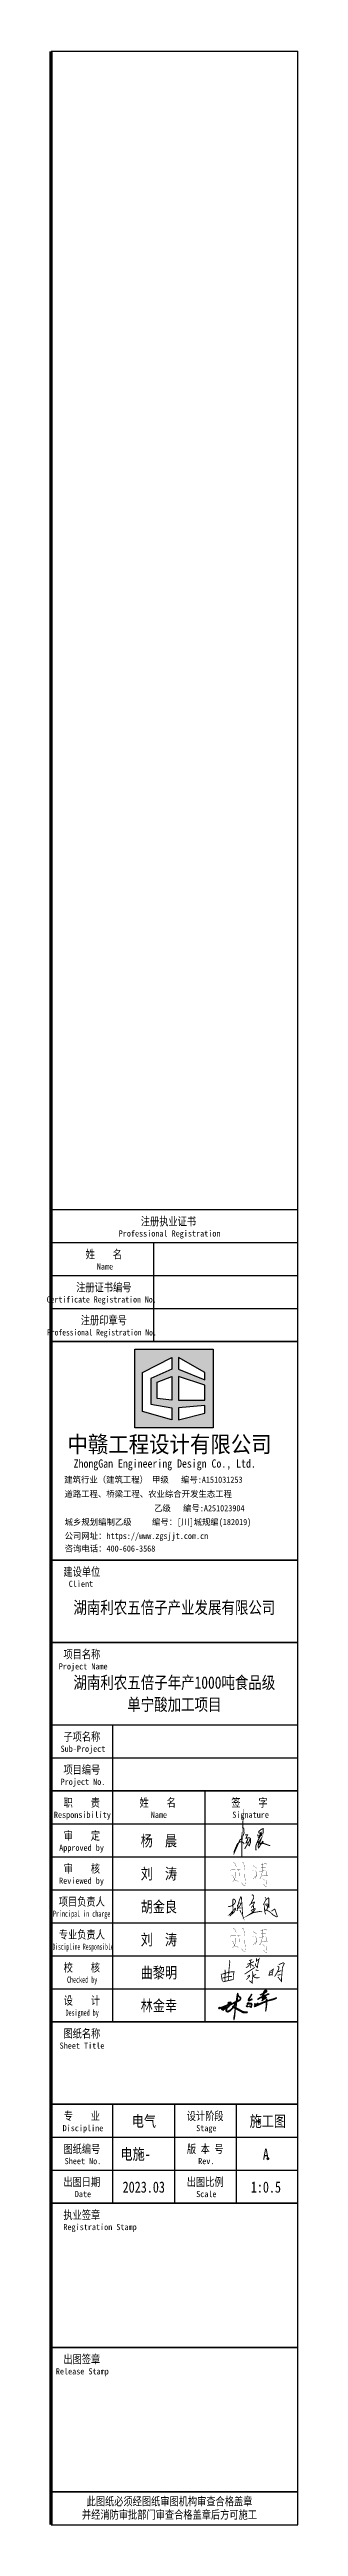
# Model space of a CAD drawing. Extents: x -809667 to 586099, y 3084146 to 3634412.
# Drawn here: x -789968 to -783908, y 3574332 to 3634412 of the extents above; entities that cross this region are included whole.
import ezdxf
from ezdxf.enums import TextEntityAlignment as Align

# ---------------------------------------------------------------- set-up
doc = ezdxf.new("R2010")
doc.units = 0
doc.header["$LTSCALE"] = 0.5
doc.layers.get('0').update_dxf_attribs({"linetype": 'CONTINUOUS'})
doc.layers.add('DIM_MODI', color=6, linetype='CONTINUOUS', plot=False)
doc.layers.add('P-图框', color=7, linetype='CONTINUOUS')
doc.layers.add('中赣LOGO', color=7, linetype='CONTINUOUS')
doc.styles.add('STYLE-ARIAL', font='')
doc.styles.add('图签', font='', dxfattribs={"width": 0.66})
doc.styles.add('黑体', font='simhei.ttf')
doc.styles.get('STYLE-ARIAL').set_extended_font_data('NSimSun')
doc.styles.get('图签').set_extended_font_data('SimSun')

# ---------------------------------------------------------------- blocks, each defined once
blk = doc.blocks.new('dddfdf')
at = {"layer": 'P-图框', "const_width": 10}
for points in [[(900530.0243751918, 174830.6676681248), (900533.093979796, 174785.6899771932), (900527.9139960905, 174732.2840325424), (900530.2265855931, 174687.725954304)], [(900582.8583064972, 174944.0122702041), (900588.3909913682, 174921.1075389074), (900579.695305216, 174844.1034043602), (900576.0676097529, 174803.8510353934), (900572.9123105853, 174703.4109095709), (900574.2271786212, 174697.4787937083)], [(900768.0350868687, 174775.0236122051), (900891.0198680203, 174855.7339991628)], [(900833.5723707223, 174894.7901763065), (900815.3491701585, 174874.2732586776), (900803.8011346365, 174863.7588810775), (900788.1453052423, 174854.0145448231), (900785.4752392255, 174851.0954711767)], [(900801.590628059, 174895.1854794306), (900846.699339514, 174911.6453988136), (900882.432011457, 174927.8516844005)], [(900822.6610432504, 174939.6033836283), (900860.1857402696, 174950.7884055454)], [(900836.7143946358, 174943.7922793621), (900841.1204419619, 174926.0122681301), (900841.1204419619, 174914.6844343907), (900841.1204419619, 174884.2129615048), (900841.1204419619, 174867.4171487159), (900841.1204419619, 174849.5485335182)], [(900844.401542317, 174894.4862727489), (900859.9495421218, 174882.0993465359), (900874.3781680971, 174873.4689424947), (900884.1341785424, 174872.1493612573)], [(900913.4509899317, 174967.2448974446), (900912.6165943014, 174933.8486384397), (900944.78575506, 174960.5658741427), (900938.1003205337, 174935.9359760332), (900928.9091317457, 174900.8705324499), (900923.4791417214, 174854.9513903769), (900905.9311597751, 174872.4841121688), (900900.4677939255, 174883.4234977515), (900902.4369676126, 174905.0760549911)], [(901089.0103979002, 174817.4067335596), (901116.8920488054, 174834.3430731817), (901105.6854736487, 174794.1889587486), (901101.8421190077, 174758.043857789)], [(901168.776052778, 174873.0039472015), (901184.1931166531, 174862.8803027474), (901183.3125083417, 174840.8712871996), (901167.8954444666, 174801.6940056306), (901132.211552576, 174744.9108826168)], [(901184.3831021198, 174890.8382875618), (901237.9384647239, 174913.5008100081), (901250.5802003642, 174903.7816086343), (901238.6367896822, 174880.4313044521), (901227.6612779306, 174850.6773181612), (901216.0644623562, 174714.5296668025), (901217.9104022275, 174685.7125260654), (901172.3857766431, 174740.958993872)], [(900483.2982199, 174776.8607434864), (900489.526662358, 174735.2419510045), (900498.4816529987, 174685.8450554364)], [(900491.2201708175, 174725.9003376103), (900563.7519302511, 174743.5718789714), (900600.878684739, 174747.1627394297), (900613.6539236804, 174744.7692132891)], [(900491.9194522885, 174774.5574744175), (900591.1791564588, 174801.3946720512), (900627.1249202088, 174803.56312676), (900640.8911644215, 174804.9386902315), (900638.2904174266, 174795.4628402028), (900632.1235918765, 174771.5470012048), (900630.896388457, 174736.2599136733), (900630.896388457, 174710.0396631117)], [(900504.6022658678, 174682.0462609652), (900630.896388457, 174710.0396631117)], [(900802.604739671, 174747.6151672824), (900830.1064196433, 174761.1434455788), (900830.1064196433, 174749.7287822516), (900789.4906077356, 174709.567812851)], [(900863.528457533, 174807.2236793874), (900868.183101464, 174775.9398928565), (900866.06758762, 174740.0061533941), (900860.188307641, 174698.7735240794), (900860.5220658932, 174678.0098276216), (900860.5220658932, 174667.3777730801), (900824.6122453398, 174695.6179540554)], [(900908.3290844475, 174775.1321491901), (900876.3678807536, 174755.8091383948), (900871.8826833199, 174752.7963801931), (900889.1200133542, 174736.1867940204), (900908.0107304225, 174730.0733055343), (900952.9345911535, 174731.9664190497)], [(900902.8041016901, 174823.1386288566), (900932.2852248339, 174821.4648743003), (900933.7922717108, 174815.6061621049)], [(901080.9616892826, 174819.5717607847), (901062.2070428868, 174758.1295448825)], [(901068.6665487502, 174761.4347816963), (901103.3154423629, 174771.8998316437)], [(901080.681845825, 174794.9418626755), (901107.6095713519, 174801.0831648976)], [(901169.4255976839, 174760.8132646458), (901204.9400430772, 174771.5927009879)], [(901175.5179694699, 174804.4794074112), (901212.601078648, 174818.1767749052)]]:
    blk.add_lwpolyline(points, dxfattribs=at)
blk = doc.blocks.new('A$C9ec033b9')
at = {"const_width": 0.3}
for points in [[(-2.52999056695262, 0.1383978496014606), (-2.110027906252071, 0.361462214437779), (-1.641571502259467, 1.372591716673924), (-1.755792142590508, 2.741000454640016), (-2.012365633447189, 3.144825889350614), (-2.012365633447189, 4.023876217223005), (-2.119465247669723, 2.063517045957269), (-2.320009236631449, 0.1511383501056116), (-2.356866298941895, -5.622258406336186), (-2.328427734377328, -1.167559470079141), (-2.935925792320631, -1.244599247729639), (-3.651645955746062, -1.832917818101123), (-4.578980277816299, -3.986869921151083), (-4.578980277816299, -4.466753265500301), (-4.218812581442762, -3.654643368266989), (-3.791011338180397, -2.690032640442951), (-3.435416527208872, -1.8882337329851), (-2.870738006196916, -0.6149906845239457), (-2.322554884420242, -0.247619284724351), (-2.328427734377328, -1.167559470079141), (-1.900237024121452, -1.419271519524045), (-1.604715406720061, -1.843783935444662)], [(-1.316455959808081, 0.829779986088397), (-0.6126944025745615, 0.8812832801195327), (-1.058291210560128, -0.1298727464163676), (0, 0), (0.3063472012872808, -0.269023099943297), (0.3063472012872808, -1.317285625438672), (-0.08354976400732994, -2.365549133304739), (-0.3527643813285977, -2.059419534401968)], [(3.044156495423522, 1.352242674533045), (3.492077352711931, 1.613343853270635), (3.492077352711931, 1.352242674533045), (3.277448890556116, 1.081815751997055), (2.980415063037071, 0.7075599657255225), (3.40187253250042, 0.9616322304063942), (3.613274009607267, 1.089073920127703), (3.391518719028682, 0.7703803127806168), (3.613094193628058, 0.7703803127806168), (2.996378141746391, 0.3127852308680303), (2.60110802098643, -0.06084279116475955), (3.084726424014661, 0.3783384774869774), (3.204182350484189, 0.4669731810863595), (3.029485209495761, 0.1642649263667408), (2.489207562932279, -0.9103548840794247), (1.914034374814946, -2.314533100317931), (1.914034374814946, -3.56480363412993), (2.094126923708245, -3.56480363412993)], [(2.417227774567436, 0.9846022653218824), (2.566146740922704, 0.4935187940427568)], [(2.463786099047866, -1.537849830376217), (2.624920825124718, -1.282113434863277), (3.136758837325033, -0.8179973071673885), (3.534855713543948, -0.2118062774534337), (3.241022028727457, -0.9979606835695449), (2.691270304494537, -1.831474700244144), (2.549093401117716, -2.655516598344548), (2.738663894648198, -3.034385623526759), (3.193630372115877, -2.28611772696604), (3.545327781699598, -1.707692955184029), (3.914733683865052, -1.100143627729267), (4.078716163639911, -1.199849269964034), (3.913994767004624, -1.642039205267793), (3.431068522157148, -1.895611274492694), (3.098845125350635, -1.895611274492694), (3.098845125350635, -1.642039205267793), (3.383200865588151, -1.642039205267793), (4.018257958407048, -1.642039205267793), (6.207786910585128, -2.380835965654114)], [(2.857522966049146, 1.221692085178802), (2.810864100290928, 1.921070803829934), (3.464082419988699, 2.471249410300516), (4.135964672605041, 2.76965061709052), (4.135964672605041, 2.322048315720167), (4.135964672605041, 1.566719063790515), (3.93999821000034, 1.24966735180351)], [(0.09283242665696889, -0.3988968287303578), (0.1206823480315506, -0.6679199286736548), (-0.5848444811999798, -1.836779558187118), (-1.473656308546197, -3.309290907345712)], [(-0.5293379870709032, -0.3264413105789572), (-0.7242855029762723, -0.8923183670558501), (-1.030634637747426, -1.393258067924762), (-1.030634637747426, -1.615898044139612), (-0.6128877510782331, -1.217001215438358)]]:
    blk.add_lwpolyline(points, dxfattribs=at)
blk = doc.blocks.new('中赣设计')
at = {"layer": '中赣LOGO'}
h = blk.add_hatch(color=256, dxfattribs=at)
h.dxf.hatch_style = 1
h.paths.add_polyline_path([(355563.0118156057, 340.9478058809584), (355563.0118156057, 319.8116282041926), (355584.1640110025, 319.8116282041926), (355584.1640110025, 340.9478058809584)])
h.paths.add_polyline_path([(355581.9653067868, 334.6886874353493), (355581.9653067868, 332.6809117858013), (355574.8102480905, 335.5819059631342), (355574.8102480905, 338.7323437263751)], flags=16)
h.paths.add_polyline_path([(355581.9653067868, 331.2799758209796), (355581.9653067868, 327.2552232209966), (355574.8102480905, 327.2552232209966), (355574.8102480905, 333.6354899876235)], flags=16)
h.paths.add_polyline_path([(355573.0385238972, 335.5819059631574), (355567.3865077491, 333.1230275023147), (355567.386507749, 326.1305918537407), (355573.0769731243, 325.208512601698), (355573.0769731243, 321.9428147270112), (355565.1180111832, 324.2095931842744), (355565.1180111832, 334.6982463839333), (355573.0385238972, 338.7323437264229)], flags=16)
h.paths.add_polyline_path([(355573.0842529143, 333.6354899876426), (355573.0842529142, 327.2552232209998), (355569.1017095871, 327.6972310147969), (355569.1017095871, 332.1368555354773)], flags=16)
h.paths.add_polyline_path([(355581.9653067868, 325.8481842940116), (355581.9653067868, 323.7730214175419), (355574.8102480905, 321.9428147270435), (355574.8102480905, 325.2085126017021)], flags=16)
blk.add_lwpolyline([(355563.0118156057, 340.9478058809584), (355584.1640110025, 340.9478058809584), (355584.1640110025, 319.8116282041926), (355563.0118156057, 319.8116282041926)], close=True, dxfattribs=at)
for points in [[(355573.0385238972, 338.7323437263738), (355573.0385238972, 335.5819059631328), (355567.386507749, 333.1230275023129), (355567.386507749, 326.1305918537421), (355573.0769731243, 325.2085126016989), (355573.0769731243, 321.9428147270353), (355565.1180111832, 324.2095931842998), (355565.1180111832, 334.6982463839338), (355573.0385238972, 338.7323437263738)], [(355574.8102480905, 338.7323437263738), (355574.8102480905, 335.5819059631328), (355581.9653067868, 332.6809117857799), (355581.9653067868, 334.688687435342), (355574.8102480905, 338.7323437263738)], [(355573.0842529143, 333.6354899876362), (355573.0842529143, 327.2552232209966), (355569.101709587, 327.6972310147983), (355569.101709587, 332.13685553548), (355573.0842529143, 333.6354899876362)], [(355574.8102480905, 333.6354899876362), (355574.8102480905, 327.2552232209966), (355581.9653067868, 327.2552232209966), (355581.9653067868, 331.279975820976), (355574.8102480905, 333.6354899876362)], [(355574.8102480905, 325.2085126016989), (355574.8102480905, 321.9428147270353), (355581.9653067868, 323.7730214175142), (355581.9653067868, 325.8481842940171), (355574.8102480905, 325.2085126016989)]]:
    blk.add_lwpolyline(points, dxfattribs=at)
blk = doc.blocks.new('A$C7b9d72e9')
at = {"layer": 'P-图框'}
h = blk.add_hatch(color=256, dxfattribs=at)
h.dxf.hatch_style = 1
h.paths.add_polyline_path([(-274.3139668326476, 123.8031049763667), (-217.6109972077538, 152.9785232105351), (-196.595203869394, 163.7917939120962), (-191.0846301317797, 176.0762888409663), (-185.7300954527454, 179.4798167047265), (-187.9200032501249, 192.1228042056318), (-213.3198985910858, 216.2118371677934), (-231.7352428833838, 233.6767845618015), (-248.3584232557914, 243.4382930781576), (-249.9156391444849, 257.4407834019512), (-252.0140955818933, 276.3101103810768), (-257.6125704997103, 275.6875044102198), (-270.9392208672361, 152.4233428229054), (-277.5579720256501, 126.3634371690277), (-275.8373098946176, 123.0192982136505)], flags=16)
h.paths.add_polyline_path([(-302.2362231594161, -37.56461093237158), (-287.7989427504363, 31.62725877578487), (-282.7957226544386, 104.4598480171699), (-293.011063370388, 98.65530662576202), (-312.3755155823892, -31.7760008405894), (-347.0432043138426, -11.98391629679827), (-324.3089372423128, 27.83728050781065), (-319.7802347326651, 55.82018927583704), (-316.4810946692596, 76.2056164945825), (-325.9479428760824, 77.7377138043521), (-333.1659877612256, 62.77425646598567), (-337.4500824246206, 38.16679599357303), (-339.8906878860435, 24.14817426446825), (-346.0171044322196, 14.09437250313931), (-356.6282907468267, -3.319194299721858), (-361.7888798665954, -11.78801774961175), (-379.2159197849687, -9.443367401516298), (-384.7883177600452, -8.69365173910046), (-385.7603908068268, -15.91876138921361), (-386.3680334322271, -20.43517570773838), (-373.5569012480555, -22.15879746872815), (-374.7763419462135, -31.22251221054466), (-401.1686948023853, -55.44877324689878), (-440.286017182807, -91.35563114474644), (-463.22503174952, -110.3805325496651), (-489.4152083026711, -122.4079094740737), (-507.3675494365743, -124.0957143823616), (-514.3376663997769, -115.8666052846238), (-517.7170816611033, -104.6831308049732), (-518.9848001546343, -86.3254253139894), (-512.7314227261231, -57.99072900557076), (-505.7870388713782, -26.52501141556422), (-496.8510892605409, -19.17121615257929), (-469.1445532937068, -2.630657400295604), (-442.4524255855358, 23.024259894446), (-435.0609509636415, 30.12851446337299), (-293.011063370388, 98.65530662576202), (-195.0990719778929, 154.2906713635894), (-176.9389464174747, 180.208159649279), (-181.2627302553155, 210.44481701724), (-214.9880106368801, 231.1787369553058), (-229.1780528215459, 242.16537153846), (-240.433431786194, 253.7513606131834), (-241.1151514798985, 275.5606554207916), (-246.9144382002414, 285.7836077574757), (-249.9856788265752, 312.7906066109717), (-261.9239448229782, 316.8797168626625), (-266.6994846741436, 286.5515307115274), (-291.3966484055272, 116.4239060213731), (-433.2643849558081, 46.01812799635809), (-480.2929128102842, 22.67892364878207), (-492.4887835863046, 19.52991003054194), (-484.9139905834454, 30.53810158543638), (-430.5106576312683, 55.99405861578998), (-412.9493714765413, 68.03380429494428), (-411.2275623124442, 76.97782740325783), (-412.9493714765413, 87.64181418402586), (-421.2128881450044, 95.89813453657553), (-450.481309277704, 91.76979766218574), (-469.2873254923616, 89.11719233071199), (-476.9948357665562, 95.89813453657553), (-486.9801615803735, 94.52202225135989), (-488.0132470788667, 82.13807180747972), (-489.8086742280866, 60.61567038303474), (-493.8662309175706, 48.42614780203439), (-499.7420601177146, 30.77425573655637), (-593.0809606447001, -7.470020955079235), (-633.2819233799237, -23.9417892486963), (-666.1673822095036, -33.36029798598611), (-695.2664708190714, -41.69437723135343), (-707.2841850598925, -42.77186001016526), (-698.2934229081147, -31.33995027531637), (-703.6059337553452, -31.13568912408664), (-708.1013148406055, -37.25998959588469), (-714.8449701187783, -41.54699992330279), (-722.8143200774794, -42.97612116139499), (-725.2657093821908, -45.62974909952027), (-722.8236663374701, -47.88567886030069), (-719.8384737783344, -50.64336354180705), (-717.4892005845322, -52.81359364444506), (-711.3710012641386, -53.38743195126881), (-702.0156893735984, -54.26488560574944), (-694.2066067038104, -48.28373043384636), (-685.4201270019403, -46.44644029886695), (-681.1130701720249, -45.54581645992585), (-670.8969848285196, -43.40958973189117), (-661.7163595945458, -38.28058854085975), (-653.7470096546458, -37.46425073774299), (-647.8831798390602, -36.86359121688292), (-631.27010426583, -30.11509017908247), (-597.0907331761555, -19.37689087926992), (-574.1328581750859, -12.16417075757636), (-552.6330368820927, 0.2180434720648918), (-530.4036050566938, 8.382481654611183), (-501.9639869725797, 21.77254193025874), (-505.2336733961129, 9.36244041082682), (-520.2700285498868, 0.5445785951742437), (-537.1351810428896, -9.345756037626415), (-559.8249461969826, -18.72382064236444), (-589.2451200179639, -35.0530503942864), (-610.1659768748796, -50.07578626685427), (-633.3759644184611, -59.87325344252167), (-646.9319156210986, -65.59553083786159), (-647.5006361981505, -73.54850186011754), (-641.5460948316031, -76.00988402427174), (-633.7448401437723, -76.42017327965004), (-622.863006219035, -71.90769822546281), (-612.5986889398191, -63.70332663715817), (-604.2614146826672, -57.03925983508816), (-593.0938012505649, -51.60173719370505), (-579.6514662252157, -45.05665021741879), (-573.795530668518, -38.88489055124228), (-566.6094579688506, -35.19264062095317), (-558.449213874992, -30.99985520154587), (-549.1579006894026, -24.32191894360585), (-543.20452662342, -22.27082604420139), (-538.9146265240852, -20.79284338865546), (-537.2723118764698, -25.55972326098708), (-570.3052192126634, -51.60173719370505), (-594.8996286988258, -70.99112813497777), (-613.8083814411075, -85.89814182394184), (-620.1944938397501, -88.52176272310317), (-618.545044672268, -92.536659771431), (-615.2672013190459, -96.3158450560004), (-605.2071664709947, -94.05978423170745), (-599.048342654598, -86.88060569224763), (-589.6034897947102, -79.70178054898861), (-574.248016441532, -68.0304226387525), (-566.0112754087313, -61.769856750092), (-558.8146405703155, -56.29985271510668), (-550.8003315234091, -51.60173719370505), (-545.0011854940676, -48.20218548254343), (-540.1251147058792, -49.55064429430058), (-541.1699210191728, -53.32869778858731), (-541.5609284514212, -71.69248189491918), (-541.9965566872852, -92.15189641271718), (-542.2136195968487, -102.3463226878375), (-542.4444180864957, -113.1858446773258), (-536.2799354686285, -118.5078644680034), (-531.7806946045603, -122.3922210936144), (-526.3939259130275, -127.0428124372265), (-515.1606328144553, -131.0356458555034), (-504.0355700180517, -134.9900092028256), (-487.1109023528406, -132.0247928287426), (-468.3407130776905, -128.7362394743832), (-443.1668304816703, -110.9000202391471), (-397.2966670152964, -73.9754005871946), (-372.2166196146864, -43.64438730393886), (-357.6609884825302, -26.04126900521806), (-315.1011101751938, -50.13453029800439), (-336.5524069945095, -194.6219994170242), (-348.0892871769029, -272.3298710406525), (-352.5202901001903, -321.5402635774517), (-342.9321307194768, -322.4036007793329), (-329.5752860593493, -229.0523713575967), (-314.2835847755778, -122.1783937869768), (-306.4271669065929, -57.650058156054), (-305.9410056934576, -55.3200900205411), (-201.6127635943703, -114.3805877728737), (-147.1073543912498, -145.2362461572629), (-128.8111701288726, -148.739574335923), (-66.83421149314381, -153.4209712300799), (-23.65707426099107, -150.0771667908703), (-18.63639548496576, -144.7267969617969), (-21.42845850781305, -142.1067815138667), (-101.9789630189771, -138.0391880739771), (-124.4045059842756, -133.0231280189764), (-130.0940638668253, -127.3384484345734), (-143.8171747375163, -128.007421350776)])
h.paths.add_polyline_path([(-500.2865362787852, -2.474811088759452), (-491.8058965545497, 3.987333072291221), (-484.9527332807775, 9.209360007225769), (-480.1629646247602, 7.003188822272932), (-481.4766104510054, 4.151161893358221), (-484.4750751760439, 2.264188862085575), (-488.5881944711437, -0.3242508625844494), (-494.8901658935356, -4.290163857513107), (-498.2740623814752, -3.479860750667285)], flags=16)
h.paths.add_polyline_path([(-528.6199275017134, -61.29000592586817), (-532.3051827782183, -53.78641263113241), (-530.0370639886823, -45.57461979752406), (-528.5057350049028, -40.0303968032822), (-521.2505842680694, -33.54017501458293), (-518.5958698836039, -31.16535388486227), (-517.5664963296149, -38.92022984378855), (-520.684430083551, -43.16766016167821), (-521.3929983082926, -49.11420395399909), (-522.3296970679075, -56.97529604978627), (-522.8972279395093, -61.73820657533361), (-525.0770862654899, -62.98911940964172)], flags=16)
h.paths.add_polyline_path([(-482.2571515095769, 41.43850827225833), (-479.265289213392, 53.71997474430827), (-479.8209374492872, 61.50027474702802), (-478.15282538475, 67.05737948202295), (-478.15282538475, 76.22686730773421), (-472.7282510236255, 82.8953929784766), (-465.4978198536555, 83.45128014913644), (-447.5583193443017, 86.23000920069171), (-440.6108073828509, 87.3061402470048), (-432.9562103020726, 83.86793047998799), (-426.2998728163075, 80.87810823178734), (-423.0829479833483, 78.03305886712042), (-423.6397635572939, 75.53209669343778), (-424.6713679189561, 70.89859943123884), (-426.4203394503566, 69.97499197718571), (-443.8624409204931, 60.76406158891041), (-449.9221590464585, 56.08170007818262), (-459.1008610468707, 52.74743725216831), (-469.9871661488432, 48.79286912103998), (-476.0668098099995, 43.57794941708562)], flags=16)
h.paths.add_polyline_path([(169.1201818090049, 12.61436267066165), (172.7073815155891, 11.65878803707892), (180.8366554350359, 14.16717145612347), (184.599727678753, 15.32831181082292), (183.5992215269944, 18.57079399161739), (182.6588851807173, 21.61827537420322), (178.9245717462036, 21.69196832636953), (174.8587674765731, 19.54192539845826), (172.0630911467015, 18.06354039357393), (171.0334327984019, 15.36163975982345), (170.3101421690662, 13.46367095809546)], flags=16)
h.paths.add_polyline_path([(383.1670181702939, 308.6677499800571), (378.5248614245211, 295.0792568852194), (371.5332868301193, 274.6135620899149), (364.3418232305557, 256.6972445517604), (363.525860787835, 248.8194080865942), (368.692455599492, 245.8314703837968), (410.5668544970686, 267.0198537093529), (435.18593847804, 279.4770734480408), (455.7027685082285, 286.3069827677391), (468.4826781590818, 296.0864268962468), (470.5665947865346, 293.3631365019537), (477.1033116217586, 298.3651638177689), (484.7972577549517, 298.8029587872734), (490.7798150092713, 301.7912498862715), (497.3051799124223, 299.6178830149584), (498.9371047978639, 293.0984891934495), (488.3319276811671, 286.5787419757107), (445.0987587108393, 268.9214613726945), (427.1522542295279, 264.0319160065555), (422.2588142306195, 260.5004598784435), (424.4335467460332, 252.3508642147062), (422.5308017052594, 246.1028761955677), (408.9349295929424, 245.8314703837968), (391.8043875730946, 221.3830367513001), (370.0523930102354, 198.2926923662308), (363.0440806835541, 190.853174824646), (361.2238894766197, 184.4071751181327), (361.5670839901431, 180.4643695647828), (398.6285885007237, 197.4350075912662), (430.294978645863, 211.9351972537988), (436.0332875435706, 216.4623928002256), (441.0084405299276, 213.0337740401446), (443.0676075549563, 208.5771350803552), (437.5776628075982, 203.4345603270922), (421.1054939082824, 191.6068504500727), (405.3197140172706, 183.0356569367286), (374.5851285938988, 160.7729589302617), (351.4843437779346, 144.0398294966435), (342.9066379519063, 137.8265400765231), (336.1224880131776, 132.9124187687412), (333.7286399503355, 136.772274213552), (358.1701587895514, 155.9410166208108), (384.018334471737, 176.2129573571146), (390.5390037556645, 178.8907105906401), (393.4970135301119, 182.1938748410903), (389.4942449706141, 183.5848296450858), (365.4788009328768, 169.675988453615), (358.6830494217575, 165.7401449873869), (351.5572442650446, 167.937294960313), (346.4822988382657, 169.5020888249564), (345.9879211875959, 177.6736251453403), (348.948265638086, 196.0253229570517), (349.7840726586292, 219.1107198421087), (347.2778189162491, 222.1700429318007), (335.8636833100463, 218.2763590011746), (299.6706710038125, 200.4756008507393), (259.860108445806, 178.5026850900322), (245.9397190972231, 168.2115279229765), (236.0884549752227, 160.9286204536038), (232.8551367879845, 169.0458887545392), (239.536923675274, 183.5092035412381), (252.8993301118608, 191.2969247986621), (293.4230085482704, 214.9144605505862), (339.7613923276658, 233.0174406751175), (348.5685592911905, 236.4581296902034), (364.8262644463102, 287.9202217514103), (368.1189552398864, 298.342895535141), (369.8684330264805, 303.8806873615249), (364.394688858185, 305.6099314576131), (337.8212927697459, 289.8674171129242), (316.5779845698271, 277.2825339742412), (306.4088021718198, 271.2581440415524), (301.1333332991344, 273.6145202385378), (299.2014050324797, 277.8177764243446), (302.1937318865093, 281.7723144917691), (308.1302988121752, 286.3437356357463), (362.0316806280753, 311.7820230245125), (374.5457019964815, 315.7069988870935), (378.0427548660664, 331.2638716115616), (382.0808762265951, 349.2277235268266), (384.9864532458014, 362.153376508737), (392.7125689518289, 377.4519816270622), (400.2289955404121, 384.96016903501), (413.4268087015953, 391.186600073037), (420.5755268841167, 391.186600073037), (430.1067620273679, 389.35531761733), (437.5849519300973, 387.9184967047768), (441.4718698298675, 378.733737996954), (444.8293399535469, 370.8000605533307), (444.5874689452467, 361.7026697722613), (444.4081014622934, 354.9561977768899), (440.9220582466223, 347.9680513263156), (437.0829200051958, 340.2720881592832), (429.3736798914033, 336.431183874316), (422.3327472518431, 332.9232443148212), (415.259514041536, 326.5421879154746), (408.294066392933, 323.4287957030465), (397.8453112604911, 316.8362495229812), (391.1961281308322, 312.641008441482)])
h.paths.add_polyline_path([(360.6390580335865, 199.0302235371491), (378.3626028064173, 217.4522465564951), (387.6720455792383, 232.4760426176654), (393.6431471643737, 242.112345749134), (396.2633809983381, 246.3409402873658), (394.0147849259665, 247.734274989547), (373.3489279836067, 237.3048043893941), (361.8916012450936, 233.7277605724812), (359.922318480094, 223.5330796792405), (359.922318480094, 214.769287005096), (359.922318480094, 203.8593387050496)], flags=16)
h.paths.add_polyline_path([(387.5796095273108, 321.5842606601655), (393.8530486495001, 324.5660143275163), (405.938108313072, 330.3100201617926), (424.0226471889764, 343.4707721777377), (435.4718026549672, 354.7408279218071), (438.5033541068551, 362.3101523203659), (437.4924478435423, 367.0201740541088), (434.6301589817158, 373.243777941243), (431.7383885818417, 379.5314848797861), (423.6864566661534, 383.168113201973), (413.5843980050413, 382.1588228324836), (406.1753656344372, 377.6173695518228), (402.4714330994175, 369.3751849163091), (397.7454607550171, 358.8587037416291), (393.5037377699045, 349.4197995772411), (391.695826035866, 339.7700408134842), (389.8424421524978, 329.8775736636017), (389.1497701012413, 326.1804251770664)], flags=16)
h.paths.add_polyline_path([(-16.3087429619045, 7.435035058762878), (-22.64266603981378, 7.277068388735643), (-27.55128130194498, 3.322247467498528), (-25.49328159628203, -1.423820341849932), (-24.21863990067504, -4.36334261437878), (-19.95080708735622, -6.327501434396254), (-17.08708467322867, -7.645455032732571), (-8.233166142075788, -4.904034479346592), (-2.038648615125567, -2.986038786417339), (0, 0), (2.533102273417171, -3.32189408064005), (0.1163853193866089, -5.164755741454428), (-5.151993168110494, -9.182145012018736), (-11.05920347891515, -13.68667393873329), (-19.31811517867027, -14.71175005126861), (-31.19334542739671, -13.28828309621895), (-35.94437140482478, -7.593355115590384), (-40.55206517555052, -2.070235587656498), (-43.54484561941354, 5.062354536232306), (-40.85298668575706, 11.23188931000186), (-36.89340925851138, 15.18671022186754), (-29.92679429065902, 16.6101771768881), (-22.32632007607026, 13.44660316247609), (-16.42365410039201, 10.98971426169737)])
h.paths.add_polyline_path([(-3.698095901112538, 81.91225368450978), (-13.71493959816871, 74.33126732363598), (-22.36600923177321, 64.93066047874163), (-28.24684771860484, 58.5403003510437), (-28.43611612624954, 52.9527585732576), (-26.3115786963026, 47.79781506524887), (-22.06250389269553, 45.97854796808679), (-12.19741286517819, 46.88818151666783), (-5.672047962027136, 50.83028029635898), (15.27215544931823, 56.89485734357731), (27.88500748196384, 60.5470188249019), (49.26358667161549, 59.94039810306276), (61.15025830303784, 59.60311183449812), (70.6280282693333, 55.33180016188999), (79.36898218165152, 47.81230418785708), (81.06861211056821, 39.80795302445767), (80.09739500295836, 29.86312098058988), (75.24130950239487, 10.70144643183448), (67.95834855205612, -9.430998646770604), (66.79577128897654, -12.64473594873562), (63.58203495258931, -13.13597072800621), (60.14425327704521, -11.32447827237775), (52.8811369233299, -5.376167517766589), (40.04519551550038, -0.2777668872149661), (33.53202927793609, 2.309244825417409), (29.2205606669886, 0.3403174439445138), (34.63229442224838, -5.067302045616088), (45.14875461702468, -13.87385527638253), (52.02366335364059, -19.63094927574275), (55.86142959503923, -22.84472008180455), (58.91109332902124, -25.39852862813859), (64.01628106413409, -27.00629207983729), (66.45215155259939, -27.77341440372402), (69.4291821573861, -26.54264047538163), (71.28406675125007, -23.45292559315567), (72.97609677753644, -20.63448050015722), (76.23353850713465, -18.50860430247849), (77.31565179058816, -14.18272074856213), (78.17954493197612, -10.72919956452097), (82.41921089205425, -1.204716690554051), (88.22502498980612, 11.83814505822374), (90.55198678816669, 27.97600242108456), (92.8764513207716, 44.0965407731419), (87.83094464731403, 55.4113135865191), (75.95571437978651, 64.80343900682055), (61.11196838930482, 69.25265671190573), (47.9993701922358, 69.99407520360546), (37.91664443531772, 70.5641772581148), (25.98122478864389, 67.52244464319665), (9.15769010328222, 65.29783579066861), (-1.480172234645579, 61.09599318029359), (-10.45749093149789, 57.55004764834302), (-12.06419651943725, 61.61776609587832), (-5.686055906000547, 71.47691216823296), (-2.495505465543829, 76.40877316315891), (0.2509755587670952, 75.92612988268957), (3.466964882682078, 80.86939098473522)])
h.paths.add_polyline_path([(71.66228108707583, 283.1600182156835), (69.8179024605779, 272.3370045949996), (40.26231857127277, 223.5355534339324), (8.181803681014571, 176.0140916804667), (3.912884262041189, 168.0108006962982), (-1.614414983661845, 152.7534118705953), (-2.632325218932237, 146.1916108886653), (1.003902272612322, 138.7809599525353), (11.33125528070377, 136.0199005425675), (22.53060248843394, 136.4559874866682), (36.65177229151595, 139.6580813501205), (57.7418917385512, 148.3766397316649), (68.5046581774368, 155.642046148685), (73.94917446019826, 159.3173673432611), (85.23130463087, 159.8559041363478), (96.28473582176957, 166.8308215152065), (95.84932237217436, 171.0446794934687), (92.3578435970121, 174.9680484335695), (87.41304113704246, 174.2414724606788), (78.68609514989657, 169.5915275289444), (63.52766332728788, 161.5147188376868), (50.23262094974052, 154.4307727482519), (37.52493382920511, 149.9750362058985), (24.28859883162659, 146.7782432480599), (13.08925162389642, 146.3421563039592), (8.581029932713136, 150.2655252534314), (11.34409588656854, 160.1463931651379), (41.55221628118306, 207.7116756544856), (65.97812507243361, 246.1723689281789), (81.15104951430112, 270.0634428683261), (83.45579836715478, 275.3737105336913), (86.35077243146952, 277.167533338361), (87.8554585397942, 281.1417908634758), (85.81730341195362, 286.6031260889722), (83.31571898423135, 291.2315140395949), (78.49815530126216, 290.3982133779209), (74.69850185362156, 288.3619629879249), (72.84595193585847, 285.770178823499), (72.47474155318923, 282.4376829504035), (71.56558825523825, 282.5926141796808)])
h.paths.add_polyline_path([(184.1798835172667, 3.549479165900266), (288.3277424177504, 50.82922011709888), (345.3404776261305, 76.7111477899889), (359.7658964958973, 80.27427719137631), (374.9341597413877, 87.70295117466594), (402.8928386050393, 98.40015688951826), (432.94208641554, 109.897230380011), (437.9094283314771, 111.7977736268658), (433.0449272239348, -4.55311524294666), (429.0701745335246, -50.47264659762732), (426.4807397536351, -80.38787440425949), (423.9515387875726, -109.6072326354624), (432.1437498172163, -118.7969399307331), (439.0601696808008, -69.66506633511744), (455.8452610497479, 49.57046372065088), (455.965417353611, 115.3478243688005), (455.9766362817027, 121.489420602913), (512.0602089622407, 137.6108757714683), (580.3322505785618, 157.2359568121901), (630.3405049095745, 171.6110365774948), (669.5853192884242, 189.0461648612109), (689.8334507404361, 198.0417168824351), (685.9422714437824, 206.8003911705746), (595.0490760341636, 175.2277922830253), (511.3236512480071, 146.1449853410595), (456.2145359745482, 127.0023203265446), (452.7669379689614, 134.016162312997), (457.0101761386613, 155.2130270631169), (456.7078381375759, 167.0227139116905), (445.4921483286307, 164.2973471904988), (439.1278747243341, 158.5437559645507), (437.6115153293358, 140.3751157191582), (438.8243693851982, 125.537557762058), (326.980315338762, 81.62953929728246), (236.6559575549327, 41.35581430987804), (200.4545545026776, 25.21437266314751), (207.1914252635906, 36.7217720761837), (212.2033381863148, 45.28273251105566), (244.1700494862162, 69.72832367490628), (241.8230282862205, 72.79744758937159), (209.6159660185222, 51.55933002394158), (188.6434199651703, 37.72952477191575), (181.4273235119763, 37.32748765262659), (164.756708815461, 56.40434788053972), (158.0889298533439, 58.8268567994528), (151.4211509099114, 56.70720567344688), (153.5456883398583, 52.87536550711957), (159.7908944583614, 41.58410617816844), (170.7964651648072, 32.07536107840133), (175.1143568535335, 28.34472933714278), (170.3825978782843, 22.86811729555484), (158.6013869756716, 15.73234899627278), (149.6783298486844, 6.818010897462955), (147.8934849556535, -0.3134595853334758), (152.9503509295173, -4.77045193198137), (162.7652468340239, -4.77045193198137)])
at = {"ltscale": 0.2}
for points in [[(-302.2362231594161, -37.56461093237158), (-287.7989427504363, 31.62725877578487), (-282.7957226544386, 104.4598480171699), (-293.011063370388, 98.65530662576202), (-312.3755155823892, -31.7760008405894), (-347.0432043138426, -11.98391629679827), (-324.3089372423128, 27.83728050781065), (-319.7802347326651, 55.82018927583704), (-316.4810946692596, 76.2056164945825), (-325.9479428760824, 77.7377138043521), (-333.1659877612256, 62.77425646598567), (-337.4500824246206, 38.16679599357303), (-339.8906878860435, 24.14817426446825), (-346.0171044322196, 14.09437250313931), (-356.6282907468267, -3.319194299721858), (-361.7888798665954, -11.78801774961175), (-379.2159197849687, -9.443367401516298), (-384.7883177600452, -8.69365173910046), (-385.7603908068268, -15.91876138921361), (-386.3680334322271, -20.43517570773838), (-373.5569012480555, -22.15879746872815), (-373.5569012480555, -22.15879746872815), (-374.7763419462135, -31.22251221054466), (-401.1686948023853, -55.44877324689878), (-440.286017182807, -91.35563114474644), (-463.22503174952, -110.3805325496651), (-489.4152083026711, -122.4079094740737), (-507.3675494365743, -124.0957143823616), (-514.3376663997769, -115.8666052846238), (-517.7170816611033, -104.6831308049732), (-518.9848001546343, -86.3254253139894), (-512.7314227261231, -57.99072900557076), (-505.7870388713782, -26.52501141556422), (-496.8510892605409, -19.17121615257929), (-469.1445532937068, -2.630657400295604), (-442.4524255855358, 23.024259894446), (-435.0609509636415, 30.12851446337299), (-293.011063370388, 98.65530662576202), (-195.0990719778929, 154.2906713635894), (-176.9389464174747, 180.208159649279), (-181.2627302553155, 210.44481701724), (-214.9880106368801, 231.1787369553058), (-229.1780528215459, 242.16537153846), (-240.433431786194, 253.7513606131834), (-241.1151514798985, 275.5606554207916), (-246.9144382002414, 285.7836077574757), (-249.9856788265752, 312.7906066109717), (-261.9239448229782, 316.8797168626625), (-266.6994846741436, 286.5515307115274), (-291.3966484055272, 116.4239060213731), (-433.2643849558081, 46.01812799635809), (-480.2929128102842, 22.67892364878207), (-492.4887835863046, 19.52991003054194), (-484.9139905834454, 30.53810158543638), (-430.5106576312683, 55.99405861578998), (-412.9493714765413, 68.03380429494428), (-411.2275623124442, 76.97782740325783), (-412.9493714765413, 87.64181418402586), (-421.2128881450044, 95.89813453657553), (-450.481309277704, 91.76979766218574), (-469.2873254923616, 89.11719233071199), (-476.9948357665562, 95.89813453657553), (-486.9801615803735, 94.52202225135989), (-488.0132470788667, 82.13807180747972), (-489.8086742280866, 60.61567038303474), (-493.8662309175706, 48.42614780203439), (-499.7420601177146, 30.77425573655637), (-593.0809606447001, -7.470020955079235), (-633.2819233799237, -23.9417892486963), (-666.1673822095036, -33.36029798598611), (-695.2664708190714, -41.69437723135343), (-707.2841850598925, -42.77186001016526), (-698.2934229081147, -31.33995027531637), (-703.6059337553452, -31.13568912408664), (-708.1013148406055, -37.25998959588469), (-714.8449701187783, -41.54699992330279), (-722.8143200774794, -42.97612116139499), (-725.2657093821908, -45.62974909952027), (-722.8236663374701, -47.88567886030069), (-719.8384737783344, -50.64336354180705), (-717.4892005845322, -52.81359364444506), (-711.3710012641386, -53.38743195126881), (-702.0156893735984, -54.26488560574944), (-694.2066067038104, -48.28373043384636), (-685.4201270019403, -46.44644029886695), (-681.1130701720249, -45.54581645992585), (-670.8969848285196, -43.40958973189117), (-661.7163595945458, -38.28058854085975), (-653.7470096546458, -37.46425073774299), (-647.8831798390602, -36.86359121688292), (-631.27010426583, -30.11509017908247), (-597.0907331761555, -19.37689087926992), (-574.1328581750859, -12.16417075757636), (-552.6330368820927, 0.2180434720648918), (-530.4036050566938, 8.382481654611183), (-501.9639869725797, 21.77254193025874), (-505.2336733961129, 9.36244041082682), (-520.2700285498868, 0.5445785951742437), (-537.1351810428896, -9.345756037626415), (-559.8249461969826, -18.72382064236444), (-589.2451200179639, -35.0530503942864), (-610.1659768748796, -50.07578626685427), (-633.3759644184611, -59.87325344252167), (-646.9319156210986, -65.59553083786159), (-647.5006361981505, -73.54850186011754), (-641.5460948316031, -76.00988402427174), (-633.7448401437723, -76.42017327965004), (-622.863006219035, -71.90769822546281), (-612.5986889398191, -63.70332663715817), (-604.2614146826672, -57.03925983508816), (-593.0938012505649, -51.60173719370505), (-579.6514662252157, -45.05665021741879), (-573.795530668518, -38.88489055124228), (-566.6094579688506, -35.19264062095317), (-558.449213874992, -30.99985520154587), (-549.1579006894026, -24.32191894360585), (-543.20452662342, -22.27082604420139), (-538.9146265240852, -20.79284338865546), (-537.2723118764698, -25.55972326098708), (-570.3052192126634, -51.60173719370505), (-594.8996286988258, -70.99112813497777), (-613.8083814411075, -85.89814182394184), (-620.1944938397501, -88.52176272310317), (-618.545044672268, -92.536659771431), (-615.2672013190459, -96.3158450560004), (-615.2672013190459, -96.3158450560004), (-605.2071664709947, -94.05978423170745), (-599.048342654598, -86.88060569224763), (-589.6034897947102, -79.70178054898861), (-574.248016441532, -68.0304226387525), (-566.0112754087313, -61.769856750092), (-558.8146405703155, -56.29985271510668), (-550.8003315234091, -51.60173719370505), (-545.0011854940676, -48.20218548254343), (-540.1251147058792, -49.55064429430058), (-541.1699210191728, -53.32869778858731), (-541.5609284514212, -71.69248189491918), (-541.9965566872852, -92.15189641271718), (-542.2136195968487, -102.3463226878375), (-542.4444180864957, -113.1858446773258), (-536.2799354686285, -118.5078644680034), (-531.7806946045603, -122.3922210936144), (-526.3939259130275, -127.0428124372265), (-515.1606328144553, -131.0356458555034), (-504.0355700180517, -134.9900092028256), (-487.1109023528406, -132.0247928287426), (-468.3407130776905, -128.7362394743832), (-443.1668304816703, -110.9000202391471), (-397.2966670152964, -73.9754005871946), (-372.2166196146864, -43.64438730393886), (-357.6609884825302, -26.04126900521806), (-315.1011101751938, -50.13453029800439), (-336.5524069945095, -194.6219994170242), (-348.0892871769029, -272.3298710406525), (-352.5202901001903, -321.5402635774517), (-342.9321307194768, -322.4036007793329), (-329.5752860593493, -229.0523713575967), (-314.2835847755778, -122.1783937869768), (-306.4271669065929, -57.650058156054), (-305.9410056934576, -55.3200900205411), (-201.6127635943703, -114.3805877728737), (-147.1073543912498, -145.2362461572629), (-128.8111701288726, -148.739574335923), (-66.83421149314381, -153.4209712300799), (-23.65707426099107, -150.0771667908703), (-18.63639548496576, -144.7267969617969), (-21.42845850781305, -142.1067815138667), (-101.9789630189771, -138.0391880739771), (-124.4045059842756, -133.0231280189764), (-130.0940638668253, -127.3384484345734), (-143.8171747375163, -128.007421350776)], [(-482.2571515095769, 41.43850827225833), (-479.265289213392, 53.71997474430827), (-479.8209374492872, 61.50027474702802), (-478.15282538475, 67.05737948202295), (-478.15282538475, 76.22686730773421), (-472.7282510236255, 82.8953929784766), (-465.4978198536555, 83.45128014913644), (-447.5583193443017, 86.23000920069171), (-440.6108073828509, 87.3061402470048), (-432.9562103020726, 83.86793047998799), (-426.2998728163075, 80.87810823178734), (-423.0829479833483, 78.03305886712042), (-423.6397635572939, 75.53209669343778), (-424.6713679189561, 70.89859943123884), (-426.4203394503566, 69.97499197718571), (-443.8624409204931, 60.76406158891041), (-449.9221590464585, 56.08170007818262), (-459.1008610468707, 52.74743725216831), (-469.9871661488432, 48.79286912103998), (-476.0668098099995, 43.57794941708562), (-482.2571515095769, 41.43850827225833)], [(-274.3139668326476, 123.8031049763667), (-217.6109972077538, 152.9785232105351), (-196.595203869394, 163.7917939120962), (-191.0846301317797, 176.0762888409663), (-185.7300954527454, 179.4798167047265), (-187.9200032501249, 192.1228042056318), (-213.3198985910858, 216.2118371677934), (-231.7352428833838, 233.6767845618015), (-248.3584232557914, 243.4382930781576), (-249.9156391444849, 257.4407834019512), (-252.0140955818933, 276.3101103810768), (-257.6125704997103, 275.6875044102198), (-270.9392208672361, 152.4233428229054), (-277.5579720256501, 126.3634371690277), (-275.8373098946176, 123.0192982136505)], [(-16.3087429619045, 7.435035058762878), (-22.64266603981378, 7.277068388735643), (-27.55128130194498, 3.322247467498528), (-25.49328159628203, -1.423820341849932), (-24.21863990067504, -4.36334261437878), (-19.95080708735622, -6.327501434396254), (-17.08708467322867, -7.645455032732571), (-8.233166142075788, -4.904034479346592), (-2.038648615125567, -2.986038786417339), (0, 0), (2.533102273417171, -3.32189408064005), (0.1163853193866089, -5.164755741454428), (-5.151993168110494, -9.182145012018736), (-11.05920347891515, -13.68667393873329), (-19.31811517867027, -14.71175005126861), (-31.19334542739671, -13.28828309621895), (-35.94437140482478, -7.593355115590384), (-40.55206517555052, -2.070235587656498), (-43.54484561941354, 5.062354536232306), (-40.85298668575706, 11.23188931000186), (-36.89340925851138, 15.18671022186754), (-29.92679429065902, 16.6101771768881), (-22.32632007607026, 13.44660316247609), (-16.42365410039201, 10.98971426169737), (-16.3087429619045, 7.435035058762878), (-16.3087429619045, 7.435035058762878)], [(71.66228108707583, 283.1600182156835), (69.8179024605779, 272.3370045949996), (40.26231857127277, 223.5355534339324), (8.181803681014571, 176.0140916804667), (3.912884262041189, 168.0108006962982), (-1.614414983661845, 152.7534118705953), (-2.632325218932237, 146.1916108886653), (1.003902272612322, 138.7809599525353), (11.33125528070377, 136.0199005425675), (22.53060248843394, 136.4559874866682), (36.65177229151595, 139.6580813501205), (57.7418917385512, 148.3766397316649), (68.5046581774368, 155.642046148685), (73.94917446019826, 159.3173673432611), (85.23130463087, 159.8559041363478), (96.28473582176957, 166.8308215152065), (95.84932237217436, 171.0446794934687), (92.3578435970121, 174.9680484335695), (87.41304113704246, 174.2414724606788), (78.68609514989657, 169.5915275289444), (63.52766332728788, 161.5147188376868), (50.23262094974052, 154.4307727482519), (37.52493382920511, 149.9750362058985), (24.28859883162659, 146.7782432480599), (13.08925162389642, 146.3421563039592), (8.581029932713136, 150.2655252534314), (11.34409588656854, 160.1463931651379), (41.55221628118306, 207.7116756544856), (65.97812507243361, 246.1723689281789), (81.15104951430112, 270.0634428683261), (83.45579836715478, 275.3737105336913), (86.35077243146952, 277.167533338361), (87.8554585397942, 281.1417908634758), (85.81730341195362, 286.6031260889722), (83.31571898423135, 291.2315140395949), (78.49815530126216, 290.3982133779209), (74.69850185362156, 288.3619629879249), (72.84595193585847, 285.770178823499), (72.47474155318923, 282.4376829504035), (71.56558825523825, 282.5926141796808)], [(169.1201818090049, 12.61436267066165), (172.7073815155891, 11.65878803707892), (180.8366554350359, 14.16717145612347), (184.599727678753, 15.32831181082292), (183.5992215269944, 18.57079399161739), (182.6588851807173, 21.61827537420322), (178.9245717462036, 21.69196832636953), (174.8587674765731, 19.54192539845826), (172.0630911467015, 18.06354039357393), (171.0334327984019, 15.36163975982345), (170.3101421690662, 13.46367095809546)], [(387.5796095273108, 321.5842606601655), (393.8530486495001, 324.5660143275163), (405.938108313072, 330.3100201617926), (424.0226471889764, 343.4707721777377), (435.4718026549672, 354.7408279218071), (438.5033541068551, 362.3101523203659), (437.4924478435423, 367.0201740541088), (434.6301589817158, 373.243777941243), (431.7383885818417, 379.5314848797861), (423.6864566661534, 383.168113201973), (413.5843980050413, 382.1588228324836), (406.1753656344372, 377.6173695518228), (402.4714330994175, 369.3751849163091), (397.7454607550171, 358.8587037416291), (393.5037377699045, 349.4197995772411), (391.695826035866, 339.7700408134842), (389.8424421524978, 329.8775736636017), (389.1497701012413, 326.1804251770664)], [(-528.6199275017134, -61.29000592586817), (-532.3051827782183, -53.78641263113241), (-530.0370639886823, -45.57461979752406), (-528.5057350049028, -40.0303968032822), (-521.2505842680694, -33.54017501458293), (-518.5958698836039, -31.16535388486227), (-517.5664963296149, -38.92022984378855), (-520.684430083551, -43.16766016167821), (-521.3929983082926, -49.11420395399909), (-522.3296970679075, -56.97529604978627), (-522.8972279395093, -61.73820657533361), (-525.0770862654899, -62.98911940964172), (-528.6199275017134, -61.29000592586817)]]:
    blk.add_lwpolyline(points, close=True, dxfattribs=at)
for points in [[(-500.2865362787852, -2.474811088759452), (-491.8058965545497, 3.987333072291221), (-484.9527332807775, 9.209360007225769), (-480.1629646247602, 7.003188822272932), (-481.4766104510054, 4.151161893358221), (-484.4750751760439, 2.264188862085575), (-488.5881944711437, -0.3242508625844494), (-494.8901658935356, -4.290163857513107), (-498.2740623814752, -3.479860750667285), (-500.2865362787852, -2.474811088759452)], [(-3.698095901112538, 81.91225368450978), (-13.71493959816871, 74.33126732363598), (-22.36600923177321, 64.93066047874163), (-28.24684771860484, 58.5403003510437), (-28.43611612624954, 52.9527585732576), (-26.3115786963026, 47.79781506524887), (-22.06250389269553, 45.97854796808679), (-12.19741286517819, 46.88818151666783), (-5.672047962027136, 50.83028029635898), (15.27215544931823, 56.89485734357731), (27.88500748196384, 60.5470188249019), (49.26358667161549, 59.94039810306276), (61.15025830303784, 59.60311183449812), (70.6280282693333, 55.33180016188999), (79.36898218165152, 47.81230418785708), (81.06861211056821, 39.80795302445767), (80.09739500295836, 29.86312098058988), (75.24130950239487, 10.70144643183448), (67.95834855205612, -9.430998646770604), (66.79577128897654, -12.64473594873562), (63.58203495258931, -13.13597072800621), (60.14425327704521, -11.32447827237775), (52.8811369233299, -5.376167517766589), (40.04519551550038, -0.2777668872149661), (33.53202927793609, 2.309244825417409), (29.2205606669886, 0.3403174439445138), (34.63229442224838, -5.067302045616088), (45.14875461702468, -13.87385527638253), (52.02366335364059, -19.63094927574275), (55.86142959503923, -22.84472008180455), (58.91109332902124, -25.39852862813859), (64.01628106413409, -27.00629207983729), (66.45215155259939, -27.77341440372402), (69.4291821573861, -26.54264047538163), (71.28406675125007, -23.45292559315567), (72.97609677753644, -20.63448050015722), (76.23353850713465, -18.50860430247849), (77.31565179058816, -14.18272074856213), (78.17954493197612, -10.72919956452097), (82.41921089205425, -1.204716690554051), (88.22502498980612, 11.83814505822374), (90.55198678816669, 27.97600242108456), (92.8764513207716, 44.0965407731419), (87.83094464731403, 55.4113135865191), (75.95571437978651, 64.80343900682055), (61.11196838930482, 69.25265671190573), (47.9993701922358, 69.99407520360546), (37.91664443531772, 70.5641772581148), (25.98122478864389, 67.52244464319665), (9.15769010328222, 65.29783579066861), (-1.480172234645579, 61.09599318029359), (-10.45749093149789, 57.55004764834302), (-12.06419651943725, 61.61776609587832), (-5.686055906000547, 71.47691216823296), (-2.495505465543829, 76.40877316315891), (0.2509755587670952, 75.92612988268957), (3.466964882682078, 80.86939098473522), (-3.698095901112538, 81.91225368450978)], [(153.5456883398583, 52.87536550711957), (159.7908944583614, 41.58410617816844), (170.7964651648072, 32.07536107840133), (175.1143568535335, 28.34472933714278), (170.3825978782843, 22.86811729555484), (158.6013869756716, 15.73234899627278), (149.6783298486844, 6.818010897462955), (147.8934849556535, -0.3134595853334758), (152.9503509295173, -4.77045193198137), (162.7652468340239, -4.77045193198137), (184.1798835172667, 3.549479165900266)], [(184.1798835172667, 3.549479165900266), (288.3277424177504, 50.82922011709888), (345.3404776261305, 76.7111477899889), (359.7658964958973, 80.27427719137631), (374.9341597413877, 87.70295117466594), (402.8928386050393, 98.40015688951826), (432.94208641554, 109.897230380011), (437.9094283314771, 111.7977736268658), (433.0449272239348, -4.55311524294666), (429.0701745335246, -50.47264659762732), (426.4807397536351, -80.38787440425949), (423.9515387875726, -109.6072326354624), (432.1437498172163, -118.7969399307331), (439.0601696808008, -69.66506633511744), (455.8452610497479, 49.57046372065088), (455.965417353611, 115.3478243688005), (455.9766362817027, 121.489420602913), (512.0602089622407, 137.6108757714683), (580.3322505785618, 157.2359568121901), (630.3405049095745, 171.6110365774948), (669.5853192884242, 189.0461648612109), (689.8334507404361, 198.0417168824351), (685.9422714437824, 206.8003911705746), (595.0490760341636, 175.2277922830253), (511.3236512480071, 146.1449853410595), (456.2145359745482, 127.0023203265446), (452.7669379689614, 134.016162312997), (457.0101761386613, 155.2130270631169), (456.7078381375759, 167.0227139116905), (445.4921483286307, 164.2973471904988), (439.1278747243341, 158.5437559645507), (437.6115153293358, 140.3751157191582), (438.8243693851982, 125.537557762058), (326.980315338762, 81.62953929728246), (236.6559575549327, 41.35581430987804), (200.4545545026776, 25.21437266314751), (207.1914252635906, 36.7217720761837), (212.2033381863148, 45.28273251105566), (244.1700494862162, 69.72832367490628), (241.8230282862205, 72.79744758937159), (209.6159660185222, 51.55933002394158), (188.6434199651703, 37.72952477191575), (181.4273235119763, 37.32748765262659), (164.756708815461, 56.40434788053972), (158.0889298533439, 58.8268567994528), (151.4211509099114, 56.70720567344688), (153.5456883398583, 52.87536550711957)], [(383.1670181702939, 308.6677499800571), (378.5248614245211, 295.0792568852194), (371.5332868301193, 274.6135620899149), (364.3418232305557, 256.6972445517604), (363.525860787835, 248.8194080865942), (368.692455599492, 245.8314703837968), (410.5668544970686, 267.0198537093529), (435.18593847804, 279.4770734480408), (455.7027685082285, 286.3069827677391), (468.4826781590818, 296.0864268962468), (470.5665947865346, 293.3631365019537), (477.1033116217586, 298.3651638177689), (484.7972577549517, 298.8029587872734), (490.7798150092713, 301.7912498862715), (497.3051799124223, 299.6178830149584), (498.9371047978639, 293.0984891934495), (488.3319276811671, 286.5787419757107), (445.0987587108393, 268.9214613726945), (427.1522542295279, 264.0319160065555), (422.2588142306195, 260.5004598784435), (424.4335467460332, 252.3508642147062), (422.5308017052594, 246.1028761955677), (408.9349295929424, 245.8314703837968), (391.8043875730946, 221.3830367513001), (370.0523930102354, 198.2926923662308), (363.0440806835541, 190.853174824646), (361.2238894766197, 184.4071751181327), (361.5670839901431, 180.4643695647828), (398.6285885007237, 197.4350075912662), (430.294978645863, 211.9351972537988), (436.0332875435706, 216.4623928002256), (441.0084405299276, 213.0337740401446), (443.0676075549563, 208.5771350803552), (437.5776628075982, 203.4345603270922), (421.1054939082824, 191.6068504500727), (405.3197140172706, 183.0356569367286), (374.5851285938988, 160.7729589302617), (351.4843437779346, 144.0398294966435), (342.9066379519063, 137.8265400765231), (336.1224880131776, 132.9124187687412), (333.7286399503355, 136.772274213552), (358.1701587895514, 155.9410166208108), (384.018334471737, 176.2129573571146), (390.5390037556645, 178.8907105906401), (393.4970135301119, 182.1938748410903), (389.4942449706141, 183.5848296450858), (365.4788009328768, 169.675988453615), (358.6830494217575, 165.7401449873869), (351.5572442650446, 167.937294960313), (346.4822988382657, 169.5020888249564), (345.9879211875959, 177.6736251453403), (348.948265638086, 196.0253229570517), (349.7840726586292, 219.1107198421087), (347.2778189162491, 222.1700429318007), (335.8636833100463, 218.2763590011746), (299.6706710038125, 200.4756008507393), (259.860108445806, 178.5026850900322), (245.9397190972231, 168.2115279229765), (236.0884549752227, 160.9286204536038), (232.8551367879845, 169.0458887545392), (239.536923675274, 183.5092035412381), (252.8993301118608, 191.2969247986621), (293.4230085482704, 214.9144605505862), (339.7613923276658, 233.0174406751175), (348.5685592911905, 236.4581296902034), (364.8262644463102, 287.9202217514103), (368.1189552398864, 298.342895535141), (369.8684330264805, 303.8806873615249), (364.394688858185, 305.6099314576131), (337.8212927697459, 289.8674171129242), (316.5779845698271, 277.2825339742412), (306.4088021718198, 271.2581440415524), (301.1333332991344, 273.6145202385378), (299.2014050324797, 277.8177764243446), (302.1937318865093, 281.7723144917691), (308.1302988121752, 286.3437356357463), (362.0316806280753, 311.7820230245125), (374.5457019964815, 315.7069988870935), (378.0427548660664, 331.2638716115616), (382.0808762265951, 349.2277235268266), (384.9864532458014, 362.153376508737), (392.7125689518289, 377.4519816270622), (400.2289955404121, 384.96016903501), (413.4268087015953, 391.186600073037), (420.5755268841167, 391.186600073037), (430.1067620273679, 389.35531761733), (437.5849519300973, 387.9184967047768), (441.4718698298675, 378.733737996954), (444.8293399535469, 370.8000605533307), (444.5874689452467, 361.7026697722613), (444.4081014622934, 354.9561977768899), (440.9220582466223, 347.9680513263156), (437.0829200051958, 340.2720881592832), (429.3736798914033, 336.431183874316), (422.3327472518431, 332.9232443148212), (415.259514041536, 326.5421879154746), (408.294066392933, 323.4287957030465), (397.8453112604911, 316.8362495229812), (391.1961281308322, 312.641008441482), (383.1670181780355, 308.6677499838988)], [(360.6390580335865, 199.0302235371491), (378.3626028064173, 217.4522465564951), (387.6720455792383, 232.4760426176654), (393.6431471643737, 242.112345749134), (396.2633809983381, 246.3409402873658), (394.0147849259665, 247.734274989547), (373.3489279836067, 237.3048043893941), (361.8916012450936, 233.7277605724812), (359.922318480094, 223.5330796792405), (359.922318480094, 214.769287005096), (359.922318480094, 203.8593387050496), (360.6390580335865, 199.0302235371491)]]:
    blk.add_lwpolyline(points, dxfattribs=at)
blk = doc.blocks.new('A$C87ed5627')
at = {"const_width": 30}
for points in [[(-1745.988109421189, 176.0067465473403), (-1620.78992413907, 221.0408238702221), (-1510.615291095048, 256.0674034020485), (-1310.298194643634, 256.0674034020485), (-1245.195138296927, 261.0711522975762), (-1029.854029615934, 251.0635420854669), (-964.750973269227, 251.0635420854669), (-814.5129209349398, 236.0521829778445), (-654.2592437738203, 236.0521829778445), (-619.20375189482, 256.0674034020485), (-639.2354615399381, 241.0559318733576), (-659.2671711851144, 221.0408238702221), (-704.3385178866447, 181.010495442868), (-764.4336468220572, 105.9536999047414)], [(-1410.939273948112, 1159.337557153965), (-1255.680874432146, 1058.178278133695), (-1124.493369883101, 939.5830550358078), (-1068.270219360886, 805.3831144831929), (-1015.170411092986, 621.2483254018443)], [(-305.3766240656842, 1101.549985263613), (-269.1453939242638, 1091.206798191706), (-222.562515168509, 1080.863498698745), (-191.5073393299826, 1075.691905162777), (-170.8038121056743, 1065.348718090871), (-134.5725819642539, 1034.31915687515), (-113.8690547399456, 946.4020667639124), (-103.5174061256694, 915.3725055481918), (-82.81387890141923, 868.8281637245964), (-77.63805459428113, 811.9405224080401), (-77.63805459428113, 744.7098064406309), (-56.93452736997278, 646.4495292575011), (-51.75870306283468, 625.7631551136728), (-51.75870306283468, 579.2187008690235), (-46.58287875569658, 506.8163913656608), (-46.58287875569658, 465.4436430780188), (-36.23100014566444, 398.2129271106096), (-10.3516486142762, 274.0945698266441), (-5.1758243071381, 196.5206667873281), (-5.1758243071381, 144.8046190067253), (0, 0), (0, -25.85796767978172), (0.4627514444873668, -190.0000205486431), (0.9781719151651487, -259.5061387413443), (5.955509891966358, -303.7096492835553), (8.42152429925045, -355.4514414865698), (10.88753870653454, -409.6570536090294), (13.41404199542012, -488.4111529211223), (21.59223079355434, -570.9423749587877), (28.9525547127123, -643.6678950055066), (33.06832861853763, -715.9607063978328), (37.97505790082505, -783.7833192385733), (49.42447621905012, -859.7774815629818), (59.24322468577884, -939.3134693373868), (60.87895444373135, -994.87903900526), (70.69264300400391, -1060.250310664051), (72.3394125578343, -1152.010964346453), (75.96667549543781, -1220.258866051721), (81.15560956019908, -1292.845096406891), (81.15560956019908, -1365.431439183129), (81.15560956019908, -1432.832922738482), (75.96667549543781, -1510.604012314521), (70.7775114349206, -1572.820749070088), (50.02154518017778, -1609.113976668727), (-1.868715450400487, -1624.668104647091), (-95.27136858197628, -1603.929229868925), (-157.5394973420189, -1557.266621091723), (-224.9967901625787, -1489.865025115301), (-287.2651489184354, -1406.909301160515), (-318.3994432942127, -1370.616073561876), (-354.7224417389953, -1303.214590006508)], [(945.6236069042352, 162.4661921488878), (972.8500435301685, 162.4661921488878), (1005.5220894753, 162.4661921488878), (1043.639054752479, 167.9070341200859), (1081.756250025355, 167.9070341200859), (1141.654732596478, 167.9070341200859), (1196.107835844101, 167.9070341200859), (1250.560939091723, 167.9070341200859), (1283.232985036913, 124.3805231925362), (1299.568893011601, 102.617380149808), (1321.35018030979, 64.53171119345643), (1343.131237612222, 37.32761375846167), (1343.131237612222, 26.44604223710485), (1359.467145586968, -22.52131066167203), (1359.467145586968, -49.72529567559832), (1359.467145586968, -87.8109646319499), (1359.467145586968, -185.7455580084352), (1359.467145586968, -267.357737892351), (1359.467145586968, -327.2065498914162), (1359.467145586968, -425.1411432679015), (1359.467145586968, -512.19416512303), (1343.131237612222, -610.1286460784468), (1321.35018030979, -702.622397483734), (1305.014042339346, -751.5897503824963), (1294.123513688101, -838.6426598165563), (1288.6781343646, -860.4059152803384)], [(975.2590189919574, 722.2192991490156), (982.0344637246453, 715.4494154234853), (1019.299064760678, 708.6796441190236), (1039.625398958684, 705.2947584667854), (1076.890229990473, 678.2155608278554), (1090.440889460035, 668.0607914501015), (1209.010597292276, 586.8230861122574), (1256.438480425219, 563.1287741255655), (1286.92786672432, 532.6646908343973), (1334.355749857205, 488.6609525132371), (1395.334292459709, 451.4269854965532), (1429.211516123032, 424.3477878576232)], [(2180.861539294245, 1393.017318532977), (2169.719395295018, 1365.184899801694), (2169.719395295018, 1298.387004909746), (2169.719395295018, 1237.155638732482), (2169.719395295018, 1209.323220001184), (2169.719395295018, 1125.825963807307), (2169.719395295018, 1109.126490084323), (2169.719395295018, 1064.594597630043), (2169.719395295018, 1020.062705175762), (2164.148208297498, 969.9642840067972), (2158.577021300036, 897.5999728212337), (2158.577021300036, 841.9351353586535), (2158.577021300036, 775.1372404667054), (2158.577021300036, 680.5070392645284), (2158.577021300036, 608.1427280789503), (2141.863920298987, 524.6453594640188), (2130.721776299761, 468.9805220014387), (2125.15058930224, 418.882100832474), (2125.15058930224, 279.7200071760162), (2114.008445303014, 179.5232772591553), (2108.437258305494, 134.9913848048745), (2108.437258305494, 57.06054490462702), (2108.437258305494, 12.52865245034627), (2080.581783309521, -82.10166117289918), (2052.726308313489, -165.5989173667767), (2041.584164314263, -232.3968122587103), (2041.584164314263, -282.495121006621), (2024.870833317516, -354.8594321921846), (2008.157732316526, -410.5243820758333), (1985.873214322259, -482.8886932613968), (1935.733451327716, -588.6519518929417), (1919.02012033097, -616.4843706242391), (1891.164645334997, -666.5826793721353), (1829.882738341228, -789.0454117266636), (1790.884889350215, -822.4443591726449), (1785.31393234845, -833.5773041809443), (1757.458457352477, -855.8433066186117), (1740.74512635573, -866.9762516269257)], [(1746.291933803936, 30.28173633417464), (1818.716214792745, 46.98121005715802), (1902.282639780722, 63.68068378014141), (1946.8514457735, 69.24721249482536), (2041.560014760762, 85.94668621780875), (2108.413108751993, 91.51310251143877), (2247.690483732033, 113.7791049491061), (2353.541196718521, 130.4785786720895), (2442.678578708263, 130.4785786720895), (2470.534053704294, 141.6115236804035), (2531.81619069376, 124.9120499574055), (2537.411527244782, 6.962123735662317), (2542.982484246546, -37.56976871861843), (2548.553671244066, -87.66807746651466), (2554.124628245831, -126.6335536271799), (2565.267002240813, -193.4313360980595), (2559.695815243293, -237.9632285523403), (2554.124628245831, -293.628178435989), (2554.124628245831, -360.4259609068686), (2559.695815243293, -421.6573270841327), (2565.267002240813, -477.3221645467274), (2565.267002240813, -560.8195331616589), (2570.837959242577, -622.0507869178546), (2570.837959242577, -672.1492080868193), (2570.837959242577, -783.4789954330481), (2570.837959242577, -811.3114141643455), (2570.837959242577, -872.5427803416096), (2570.837959242577, -917.0746727958758), (2570.837959242577, -950.4735078208032), (2587.551290239324, -1000.571928989753), (2604.264621236071, -1067.369711460648), (2615.406765235297, -1145.300551360895), (2615.406765235297, -1251.06380999244), (2626.548909234582, -1379.092958640598), (2632.120096232044, -1418.058434801249), (2648.833197233034, -1540.521054734723), (2648.833197233034, -1612.885478341355), (2648.833197233034, -1674.116732097566), (2648.833197233034, -1735.34809827483), (2648.833197233034, -1785.44651944378), (2604.264621236071, -1791.013048158464), (2537.411527244782, -1757.614100712497), (2481.700577252777, -1735.34809827483), (2386.992008265515, -1662.983787089252), (2353.565346272022, -1596.186004618372), (2320.138914274285, -1546.087583449407), (2231.001302288787, -1462.59032725553)], [(1887.565441878629, 886.3874337034649), (1925.884803413763, 882.9066528882831), (1936.3355801953, 882.9066528882831), (1957.237133758434, 889.8681020975928), (1981.622432912525, 900.3102197010448), (2016.458278852399, 903.7908880951727), (2093.097231918538, 903.7908880951727), (2201.088515329233, 914.2331181196641), (2253.342399236979, 921.1944549079199), (2291.661990767869, 924.6752357231162), (2340.432129084598, 931.6365725113719), (2361.333682647673, 935.1173533265537), (2382.235236210807, 935.1173533265537), (2424.038343336957, 935.1173533265537), (2504.160811998299, 935.1173533265537), (2538.996887933987, 935.1173533265537), (2580.799995060137, 935.1173533265537), (2587.767026250658, 935.1173533265537), (2580.799995060137, 910.7523373044824), (2580.799995060137, 900.3102197010448), (2573.83273387386, 886.3874337034649), (2566.865472687583, 872.4645352848311)], [(1941.289228610171, 470.8359191519412), (2035.997797597374, 454.1364454289433), (2108.422078586183, 459.7029741436272), (2191.988503574161, 476.4024478666252), (2247.699453566165, 476.4024478666252), (2370.263497549458, 476.4024478666252), (2442.687778538209, 476.4024478666252), (2492.827541532693, 476.4024478666252), (2509.54087252944, 476.4024478666252)], [(-1554.216964968538, -379.248393899732), (-1517.973775048216, -387.2957181137026), (-1503.879175635229, -395.3431547487271), (-1493.811571769416, -399.3668168557051), (-1473.676594033546, -405.4023662266991), (-1449.514390754746, -417.4733525476477), (-1427.365800247411, -431.5563385536661), (-1411.257818058715, -449.6628742456087), (-1397.163218645728, -465.7576350946038), (-1387.095614779915, -479.8405086795537), (-1373.001245362684, -508.0063682705513), (-1356.893033178232, -544.2195520754904), (-1340.785050989536, -588.4800600944), (-1322.663456029375, -622.6813566353376), (-1310.582469387853, -650.8472162263206), (-1294.474257203401, -695.1077242452302), (-1284.406883333344, -719.2499217292352), (-1260.244680054544, -785.6407399681339), (-1250.177076188731, -825.8775858800655), (-1244.136697865848, -858.0669951569726), (-1242.123085094383, -884.2209674839396), (-1234.069094000035, -916.4104891819006), (-1230.042098452861, -926.4697006598872), (-1226.015102905687, -936.5289121378592), (-1209.907120716991, -950.6117857228237), (-1193.798908532539, -960.6709972008102), (-1177.690926343843, -968.7184338358347), (-1159.569331383682, -978.7776453138213), (-1141.447736423521, -990.8486316347553), (-1111.245154821838, -1000.907843112742), (-1040.772387752659, -1023.038153332731), (-1028.691401111137, -1029.073702703725), (-1000.502202285163, -1043.156576288689), (-940.0970390817383, -1063.274999244648), (-901.8402363899513, -1069.310548615656), (-877.6782631069073, -1081.381647357659), (-801.1648877190892, -1107.535619684626), (-764.9216977987671, -1115.582943898582), (-740.7597245157231, -1125.642155376569)], [(-1133.261037782708, -27.73236398916924), (-1101.144201572577, -67.84532189456513), (-1101.144201572577, -140.0485337032151), (-1101.144201572577, -172.1389000275376), (-1101.144201572577, -260.3872949983488), (-1101.144201572577, -356.6583939712873), (-1101.144201572577, -452.9293805231864), (-1101.144201572577, -501.0649300096557), (-1101.144201572577, -533.1551839129097), (-1114.318817994616, -601.8255639562558), (-1124.424371158821, -646.0978761863225), (-1149.319570885622, -717.674677856674), (-1181.436407095753, -813.9456644085585), (-1245.67030951177, -974.3973836090736), (-1309.903981932002, -1054.623186998811), (-1366.108502798685, -1118.803919647442), (-1414.28387211173, -1150.89428597175), (-1462.459241424804, -1174.961948293931)], [(-589.7530263924855, -103.0307523821539), (-583.296585761942, -141.7377725291735), (-583.296585761942, -161.0913950237446), (-583.296585761942, -180.4449050972471), (-583.296585761942, -209.4751702075155), (-580.0681354509434, -254.6334728000948), (-576.8399151356425, -270.7613978613663), (-576.8399151356425, -293.3406053681829), (-576.8399151356425, -335.2733229485166), (-576.8399151356425, -351.4012480097736), (-573.6116948203417, -377.2059281077818), (-567.1552541897981, -406.2363056391187), (-563.9270338745555, -441.7177407738782), (-563.9270338745555, -448.1689107983839), (-567.1552541897981, -461.0713632684492), (-563.9270338745555, -503.003968427729)], [(1070.865721374168, -854.9650733091403), (1081.756250025355, -784.2345773676352), (1103.537537323602, -713.5040814261447), (1108.982916647044, -697.1816679335752), (1168.881399218168, -642.7735854846542), (1185.217307192856, -626.4511719920847), (1223.33450246579, -593.8062325858773), (1250.560939091723, -561.1614056007384), (1299.568893011601, -533.9573081657436), (1332.240708961035, -512.19416512303), (1364.912524910411, -484.9900676880352), (1403.029720183345, -452.3452407028963), (1435.701536132779, -436.0228272103268), (1473.818731405656, -419.7004137177573)], [(2108.437258305494, -449.4897458154301), (2119.579402304778, -449.4897458154301), (2203.145827292756, -438.3568008071306), (2253.285820282996, -427.2238557988167), (2347.994389270258, -404.9578533611493), (2414.847483261547, -404.9578533611493), (2503.984865251288, -399.3913246464654), (2570.837959242577, -388.2583796381659), (2654.404384230555, -388.2583796381659), (2721.257478221843, -393.8249083528499), (2737.97080921859, -393.8249083528499), (2754.684140215337, -399.3913246464654)], [(2119.579402304778, -816.877830457961), (2158.577021300036, -833.5773041809443), (2197.574870290991, -855.8433066186117), (2231.001302288787, -878.1091966352251), (2247.714633285534, -905.9416153665225), (2277.647429875098, -933.113110694525), (2305.15515130054, -957.9035280021926), (2337.517162977718, -987.0051804846444), (2348.577658486523, -993.2063260749055), (2365.29098948327, -1009.905799797903)]]:
    blk.add_lwpolyline(points, dxfattribs=at)
blk = doc.blocks.new('A$C6A766A55')
at = {"layer": 'P-图框', "const_width": 20}
for points in [[(1.692992110765772, 259.7168467056035), (55.24929991390673, 268.9153931647161), (108.8056077171641, 288.9855582775053), (151.4825356559886, 319.9273420439131), (171.5649433356302, 348.360634389348), (189.9758299528912, 383.4839817719185), (185.2801118231437, 405.3947496732435), (166.2170421330084, 434.786317013728), (147.6467329867592, 445.0592930128914), (131.0667899607506, 445.0592930128914), (122.7719874626782, 429.4834152908006), (121.1729311860108, 413.1704029570246), (125.2792690565984, 178.006591855592), (125.2792690565984, 125.2121174605272), (51.9400746889587, 81.2587909243448), (180.1834218785225, 222.9070246805786), (188.8993560960807, 215.015923264742), (188.8993560960807, 200.6477931449626), (176.4732248372457, 176.7020869669068), (159.2604226817202, 144.663536247579), (149.1346765911148, 122.4043047116575), (55.98844073081273, 42.80940282357915), (51.9400746889587, 81.2587909243448)], [(232.7010677496728, 299.4707396954036), (240.4741237890848, 245.9637018418434), (225.7927581557014, 158.8008846057637), (237.1277728572313, 226.096519049388), (240.4741237890848, 245.9637018418434), (257.5468273589795, 347.0650644652633), (313.2046139547892, 500.8916555055039), (329.1870769621746, 495.10885482507), (332.3304864599195, 469.8582883476192), (361.4033585834259, 44.35291802586289), (366.6159921860963, 26.82028297088982), (293.5473330191162, 178.3528217492276)], [(256.6216701038356, 341.586455951212), (278.3635448698478, 351.8854780783586), (302.5281354916224, 351.8854780783586), (319.7312756758474, 336.6535965085932), (301.6295721458446, 292.4433897292329), (270.4310663007491, 251.800467722991), (250.9283769090252, 226.1883905740106), (287.0303332694166, 230.4257977211964), (317.4413884403475, 230.4257977211964)], [(586.1408147443144, 537.210054455747), (597.7979833109712, 551.327299142722), (622.2275025999697, 531.1548766431952), (630.291193331097, 500.147819669859), (625.2573062008305, 464.2761689689942), (559.9182242022653, 331.7728718818544), (520.0867468579381, 291.4024663076707), (559.9182242022653, 331.7728718818544), (643.5570801457798, 376.1215706187213), (648.4267137621355, 366.4695746862708), (618.3006867495424, 301.9903998229711), (567.1550408254552, 237.0287368501886), (618.3006867495424, 301.9903998229711), (622.56644714906, 284.296935397957), (628.9191933840921, 198.742411860454), (630.6245313467516, 143.8281170208065), (614.8417009669065, 135.7576098920836), (589.5128427843156, 150.4310561498132), (571.527082910965, 171.7052077951812), (617.0397994740924, 196.2830627461954), (659.6201076982834, 216.8245472625422), (666.2183354434383, 203.1471243429405), (648.2431363041687, 168.4037382308452), (630.6245313467516, 143.8281170208065), (486.7287903916149, 48.3982234258292), (630.9916862619866, 118.8280849735893), (776.3512158930826, 144.8735079246981), (834.7143544977589, 136.4366672314354)], [(900.9616618140426, 488.7334018927213), (928.8509424334916, 465.6052450115385), (928.8509424334916, 435.9567974275415), (860.6084380105312, 301.3448486024135), (916.1438764889317, 410.8914378674235), (986.4121374069073, 478.0583524689137), (997.729790673271, 466.2181210481504), (997.729790673271, 352.7901432837389), (997.729790673271, 275.7014990759635), (997.729790673271, 246.0508177506708), (922.9184919566906, 304.7580052291014), (922.9184919566906, 326.6978117665712), (962.6726735290431, 326.6978117665712), (982.8517009240168, 311.8724711040995), (971.9671619908477, 266.2677034075459), (949.0106458844675, 189.0055337605008), (931.8026747145632, 172.402135064418), (908.0680418229604, 172.402135064418), (895.6089296251594, 197.3083499791974), (886.7054229246278, 257.79359549121), (886.7054229246278, 186.0413591245306), (905.6960278291663, 111.3227143805561), (919.9377737616014, 77.52174181655573), (905.6960278291663, 111.3227143805561), (896.2007253768679, 148.6820367525361), (919.93535826882, 172.402135064418), (940.4066602994862, 180.703834412474), (1023.18560078353, 133.2647546593653), (1105.669851138286, 57.35999331266794), (1189.337692996516, 11.70008846347628), (1205.951452922163, 22.96707931814308), (1165.008848860016, 141.5653371367225), (1154.327539411228, 173.5882516671409), (1145.424032710696, 196.7141748073482), (1145.424032710696, 196.7141748073482), (1140.742807538627, 205.4503368278383), (1061.10883876463, 149.9083606978529)]]:
    blk.add_lwpolyline(points, dxfattribs=at)
blk = doc.blocks.new('图签')
at = {"layer": 'DIM_MODI'}
for points in [[(887086.2208779869, -117771.0660151327, 0.5), (887135.0211351519, -117771.0660151327, 0.5), (887135.0211351519, -117764.0991161522, 0.5), (887086.2208779869, -117764.0991161522, 0.5)], [(889538.3027827092, -122979.0216129702, 0.5), (889587.1030398742, -122979.0216129702, 0.5), (889587.1030398742, -122972.0547139896, 0.5), (889538.3027827092, -122972.0547139896, 0.5)], [(889761.5381205208, -123881.5061769458, 0.5), (889810.3383776858, -123881.5061769458, 0.5), (889810.3383776858, -123874.5392779652, 0.5), (889761.5381205208, -123874.5392779652, 0.5)]]:
    blk.add_lwpolyline(points, format="xyb", close=True, dxfattribs=at)
at = {"layer": 'P-图框'}
for p, q in [((884511.9751887447, -101656.7549742685), (890511.9751887447, -101656.7549742685)), ((887011.9751887447, -104056.7549742685), (887011.9751887447, -101656.7549742685)), ((884511.9751887447, -102456.7549742685), (890511.9751887447, -102456.7549742685)), ((884511.9751887447, -103256.7549742685), (890511.9751887447, -103256.7549742685)), ((886011.9751887447, -120556.7549742685), (886011.9751887447, -113356.7549742685)), ((884511.9751887447, -114156.7549742685), (890511.9751887447, -114156.7549742685)), ((888261.9751887445, -120556.7549742685), (888261.9751887447, -114956.7549742685)), ((884511.9751887447, -115756.7549742685), (890511.9751887447, -115756.7549742685)), ((884511.9751887447, -116556.7549742685), (890511.9751887447, -116556.7549742685)), ((884511.9751887447, -117356.7549742685), (890511.9751887447, -117356.7549742685)), ((884511.9751887447, -118156.7549742685), (890511.9751887447, -118156.7549742685)), ((884511.9751887447, -118956.7549742685), (890511.9751887447, -118956.7549742685)), ((884511.9751887447, -119756.7549742685), (890511.9751887447, -119756.7549742685)), ((886011.9751887447, -124956.7549742685), (886011.9751887447, -122556.7549742685)), ((887511.9751887447, -122556.7549742685), (887511.9751887447, -124956.7549742685)), ((889011.9751887447, -122556.7549742685), (889011.9751887447, -124956.7549742685)), ((884511.9751887447, -123356.7549742685), (890511.9751887447, -123356.7549742685)), ((884511.9751887447, -124156.7549742685), (890511.9751887447, -124156.7549742685))]:
    blk.add_line(p, q, dxfattribs=at)
for points, const_width in [([(884511.9751887447, -72756.75519665264), (884511.9751887447, -132756.7551966526)], 80), ([(884511.9751887447, -100856.7549742685), (890511.9751887447, -100856.7549742685)], 40)]:
    blk.add_lwpolyline(points, dxfattribs=dict(at, const_width=const_width))
for points in [[(884511.9751887447, -72756.75519665264), (890511.9751887447, -72756.75519665264)], [(890511.9751887447, -100856.7549742685), (890511.9751887447, -72756.75519665264)]]:
    blk.add_lwpolyline(points, dxfattribs=at)
blk.add_lwpolyline([(884511.9751887447, -100856.7549742685), (884511.9751887447, -132756.7551966526), (890511.9751887447, -132756.7551966526), (890511.9751887447, -100856.7549742685)], close=True, dxfattribs=at)
at = {"layer": 'P-图框', "linetype": 'Continuous', "const_width": 40}
for points in [[(884511.9751887447, -104056.7549742685), (890511.9751887447, -104056.7549742685)], [(884511.9751887447, -109356.7549742685), (890511.9751887447, -109356.7549742685)], [(884511.9751887447, -111356.7549742685), (890511.9751887447, -111356.7549742685)], [(884511.9751887447, -113356.7549742685), (890511.9751887447, -113356.7549742685)], [(884511.9751887447, -114956.7549742685), (890511.9751887447, -114956.7549742685)], [(884511.9751887447, -120556.7549742685), (890511.9751887447, -120556.7549742685)], [(884511.9751887447, -122556.7549742685), (890511.9751887447, -122556.7549742685)], [(884511.9751887447, -124956.7549742685), (890511.9751887447, -124956.7549742685)], [(884511.9751887447, -128456.7549742685), (890511.9751887447, -128456.7549742685)], [(884511.9751887447, -131956.7549742685), (890511.9751887447, -131956.7549742685)]]:
    blk.add_lwpolyline(points, dxfattribs=at)
at = {"layer": 'P-图框'}
for name, p, xscale, yscale, zscale in [('A$C9ec033b9', (889338.8102117078, -116092.0512546672), 81, 81, 81), ('A$C87ed5627', (889221.279824431, -116917.0115661609), 0.2048000000000001, 0.2048000000000001, 0.2048000000000001), ('A$C87ed5627', (889221.279824431, -118517.0115661609), 0.2048000000000001, 0.2048000000000001, 0.2048000000000001), ('dddfdf', (-912316.932862997, -468949.8134478923), 2, 2, 2)]:
    blk.add_blockref(name, p, dxfattribs=dict(at, xscale=xscale, yscale=yscale, zscale=zscale))
for name, p in [('A$C6A766A55', (888810.695213249, -118024.5368166314)), ('A$C7b9d72e9', (889307.1390275708, -120178.2840866279))]:
    blk.add_blockref(name, p, dxfattribs=at)
at = {"layer": '中赣LOGO', "xscale": 90, "yscale": 90, "zscale": 90}
blk.add_blockref('中赣设计', (-31114124.31955396, -134929.3027579624), dxfattribs=at)
at = {"layer": 'P-图框'}
for s, height, style, width, p in [('Professional Registration', 150, 'STYLE-ARIAL', 0.9700000000000001, (887394.6986934466, -101433.6684105431)), ('注册执业证书', 200, '图签', 0.8, (887366.9997945449, -101140.7177891677)), ('姓    名', 200, '图签', 0.8, (885795.4028400772, -101940.7177891677)), ('注册证书编号', 200, '图签', 0.8, (885795.4028400772, -102740.7177891677)), ('Name', 150, 'STYLE-ARIAL', 0.9700000000000001, (885823.1017389789, -102233.6684105431)), ('Certificate Registration No. ', 150, 'STYLE-ARIAL', 0.78, (885790.324104938, -103033.6684105431)), ('Professional Registration No.', 150, 'STYLE-ARIAL', 0.75, (885748.6859988584, -103833.6684105431)), ('注册印章号', 200, '图签', 0.8, (885795.4028400772, -103540.7177891677)), ('建设单位', 200, '图签', 0.8, (885260.5544141282, -109640.7177891677)), ('Client', 150, 'STYLE-ARIAL', 0.9700000000000001, (885238.6364782716, -109933.6684105431)), ('项目名称', 200, '图签', 0.8, (885260.5544141282, -111640.7177891677)), ('Project Name', 150, 'STYLE-ARIAL', 0.9700000000000001, (885293.7763633358, -111933.6684105431)), ('子项名称', 200, '图签', 0.8, (885260.5544141282, -113640.7177891677)), ('Sub-Project', 150, 'STYLE-ARIAL', 0.9700000000000001, (885288.2533130299, -113933.6684105431)), ('Project No.', 150, 'STYLE-ARIAL', 0.9700000000000001, (885288.2533130299, -114733.6684105431)), ('项目编号', 200, '图签', 0.8, (885260.5544141282, -114440.7177891677)), ('职    责', 200, '图签', 0.8, (885260.5544141282, -115240.7177891677)), ('姓    名', 200, '图签', 0.8, (887106.744927652, -115240.7177891677)), ('签    字', 200, '图签', 0.8, (889337.3508954134, -115240.7177891677)), ('Responsibility', 150, 'STYLE-ARIAL', 0.9700000000000001, (885274.46430308, -115533.6684105431)), ('审    定', 200, '图签', 0.8, (885260.5544141282, -116040.7177891677)), ('Name', 150, 'STYLE-ARIAL', 0.9700000000000001, (887134.4438265536, -115533.6684105431)), ('Signature', 150, 'STYLE-ARIAL', 0.9700000000000001, (889365.0497943151, -115533.6684105431)), ('Approved by', 150, 'STYLE-ARIAL', 0.9700000000000001, (885253.400085509, -116333.6684105431)), ('Reviewed by', 150, 'STYLE-ARIAL', 0.9700000000000001, (885252.7928216036, -117133.6684105431)), ('审    核', 200, '图签', 0.8, (885260.5544141282, -116840.7177891677)), ('项目负责人', 200, '图签', 0.8, (885260.5544141282, -117640.7177891677)), ('Principal in charge', 150, 'STYLE-ARIAL', 0.6, (885256.3991984953, -117933.6684105431)), ('专业负责人', 200, '图签', 0.8, (885260.5544141282, -118440.7177891677)), ('Discipline Responsible', 150, 'STYLE-ARIAL', 0.55, (885288.2533130299, -118733.6684105431)), ('校    核', 200, '图签', 0.8, (885260.5544141282, -119240.7177891677)), ('Checked by', 150, 'STYLE-ARIAL', 0.6, (885268.1072997451, -119533.6684105431)), ('设    计', 200, '图签', 0.8, (885260.5544141282, -120040.7177891677)), ('图纸名称', 200, '图签', 0.8, (885260.5544141282, -120840.7177891677)), ('Designed by', 150, 'STYLE-ARIAL', 0.6, (885268.1072997451, -120333.6684105431)), ('Sheet Title', 150, 'STYLE-ARIAL', 0.9700000000000001, (885264.7754489612, -121133.6684105431)), ('Discipline', 150, 'STYLE-ARIAL', 0.9700000000000001, (885288.2533130299, -123133.6684105431)), ('专    业', 200, '图签', 0.8, (885260.5544141282, -122840.7177891677)), ('设计阶段', 200, '图签', 0.8, (888260.5544141282, -122840.7177891677)), ('Stage', 150, 'STYLE-ARIAL', 0.9700000000000001, (888288.2533130299, -123133.6684105431)), ('图纸编号', 200, '图签', 0.8, (885260.5544141282, -123640.7177891677)), ('版 本 号', 200, '图签', 0.8, (888260.5544141282, -123640.7177891677)), ('出图日期', 200, '图签', 0.8, (885260.5544141282, -124440.7177891677)), ('Sheet No.', 150, 'STYLE-ARIAL', 0.9700000000000001, (885288.2533130299, -123933.6684105431)), ('出图比例', 200, '图签', 0.8, (888260.5544141282, -124440.7177891677)), ('Rev.', 150, 'STYLE-ARIAL', 0.9700000000000001, (888288.2533130299, -123933.6684105431)), ('Date', 150, 'STYLE-ARIAL', 0.9700000000000001, (885288.2533130299, -124733.6684105431)), ('Scale', 150, 'STYLE-ARIAL', 0.9700000000000001, (888288.2533130299, -124733.6684105431)), ('Registration Stamp', 150, 'STYLE-ARIAL', 0.9700000000000001, (885704.368311139, -125533.6684105431)), ('执业签章', 200, '图签', 0.8, (885260.5544141282, -125240.7177891677)), ('Release Stamp', 150, 'STYLE-ARIAL', 0.9700000000000001, (885272.3951648034, -129033.6684105431)), ('出图签章', 200, '图签', 0.8, (885260.5544141282, -128740.7177891677)), ('此图纸必须经图纸审图机构审查合格盖章', 200, '图签', 0.8, (887392.6686296654, -132188.8868487335)), ('并经消防审批部门审查合格盖章后方可施工', 200, '图签', 0.8, (887392.6686296654, -132510.7490091904))]:
    blk.add_text(s, height=height, dxfattribs=dict(at, style=style, width=width)).set_placement(p, align=Align.MIDDLE_CENTER)
for s, height, style, width, p in [('中赣工程设计有限公司', 400, '黑体', 0.91, (884910.3028991106, -106747.5202518258)), ('ZhongGan Engineering Design Co., Ltd.', 200, 'STYLE-ARIAL', 0.88, (885061.8352934362, -107114.1200735955)), ('建筑行业（建筑工程） 甲级   编号:A151031253', 150, 'STYLE-ARIAL', 0.9700000000000001, (884832.4223709248, -107481.2738200981)), ('道路工程、桥梁工程、农业综合开发生态工程', 150, 'STYLE-ARIAL', 0.9700000000000001, (884836.9179060215, -107827.4382079988)), ('乙级   编号:A251023904', 150, 'STYLE-ARIAL', 0.9700000000000001, (887017.4191222091, -108173.6025958994)), ('城乡规划编制乙级     编号：[川]城规编(182019)', 150, 'STYLE-ARIAL', 0.9700000000000001, (884841.6840291987, -108508.4919535357)), ('公司网址：https://www.zgsjjt.com.cn', 150, 'STYLE-ARIAL', 0.9700000000000001, (884841.6840291987, -108845.2598237144)), ('咨询电话：400-606-3568', 150, 'STYLE-ARIAL', 0.9700000000000001, (884841.6840291987, -109150.9159887759))]:
    blk.add_text(s, height=height, dxfattribs=dict(at, style=style, width=width)).set_placement(p)
at = {"layer": 'P-图框', "color": 6, "style": '图签', "width": 0.8}
for s, height, p in [('湖南利农五倍子产业发展有限公司', 300, (887510.6278122035, -110508.0487283909)), ('湖南利农五倍子年产1000吨食品级', 300, (887510.6278122035, -112327.0273724739)), ('单宁酸加工项目', 300, (887510.6278122035, -112859.0077412451)), ('杨  晨', 270, (887134.1276977293, -116164.713949954)), ('刘  涛', 270, (887134.1276977293, -116964.713949954)), ('胡金良', 270, (887134.1276977293, -117764.713949954)), ('刘  涛', 270, (887134.1276977293, -118564.713949954)), ('曲黎明', 270, (887134.1276977293, -119364.713949954)), ('林金幸', 270, (887134.1276977293, -120164.713949954)), ('电气', 270, (886770.4949240568, -122964.713949954)), ('施工图', 270, (889783.93874251, -122964.713949954)), ('电施-', 270, (886567.9101059837, -123764.713949954)), ('A', 270, (889736.98717965, -123764.713949954)), ('2023.03', 270, (886766.8841456911, -124564.713949954)), ('1:0.5', 270, (889736.98717965, -124564.713949954))]:
    blk.add_text(s, height=height, dxfattribs=at).set_placement(p, align=Align.MIDDLE_CENTER)

msp = doc.modelspace()

# ---------------------------------------------------------------- block references
msp.add_blockref('图签', (-1674439.752179307, 3707129.080560772))

doc.saveas('drawing.dxf')
